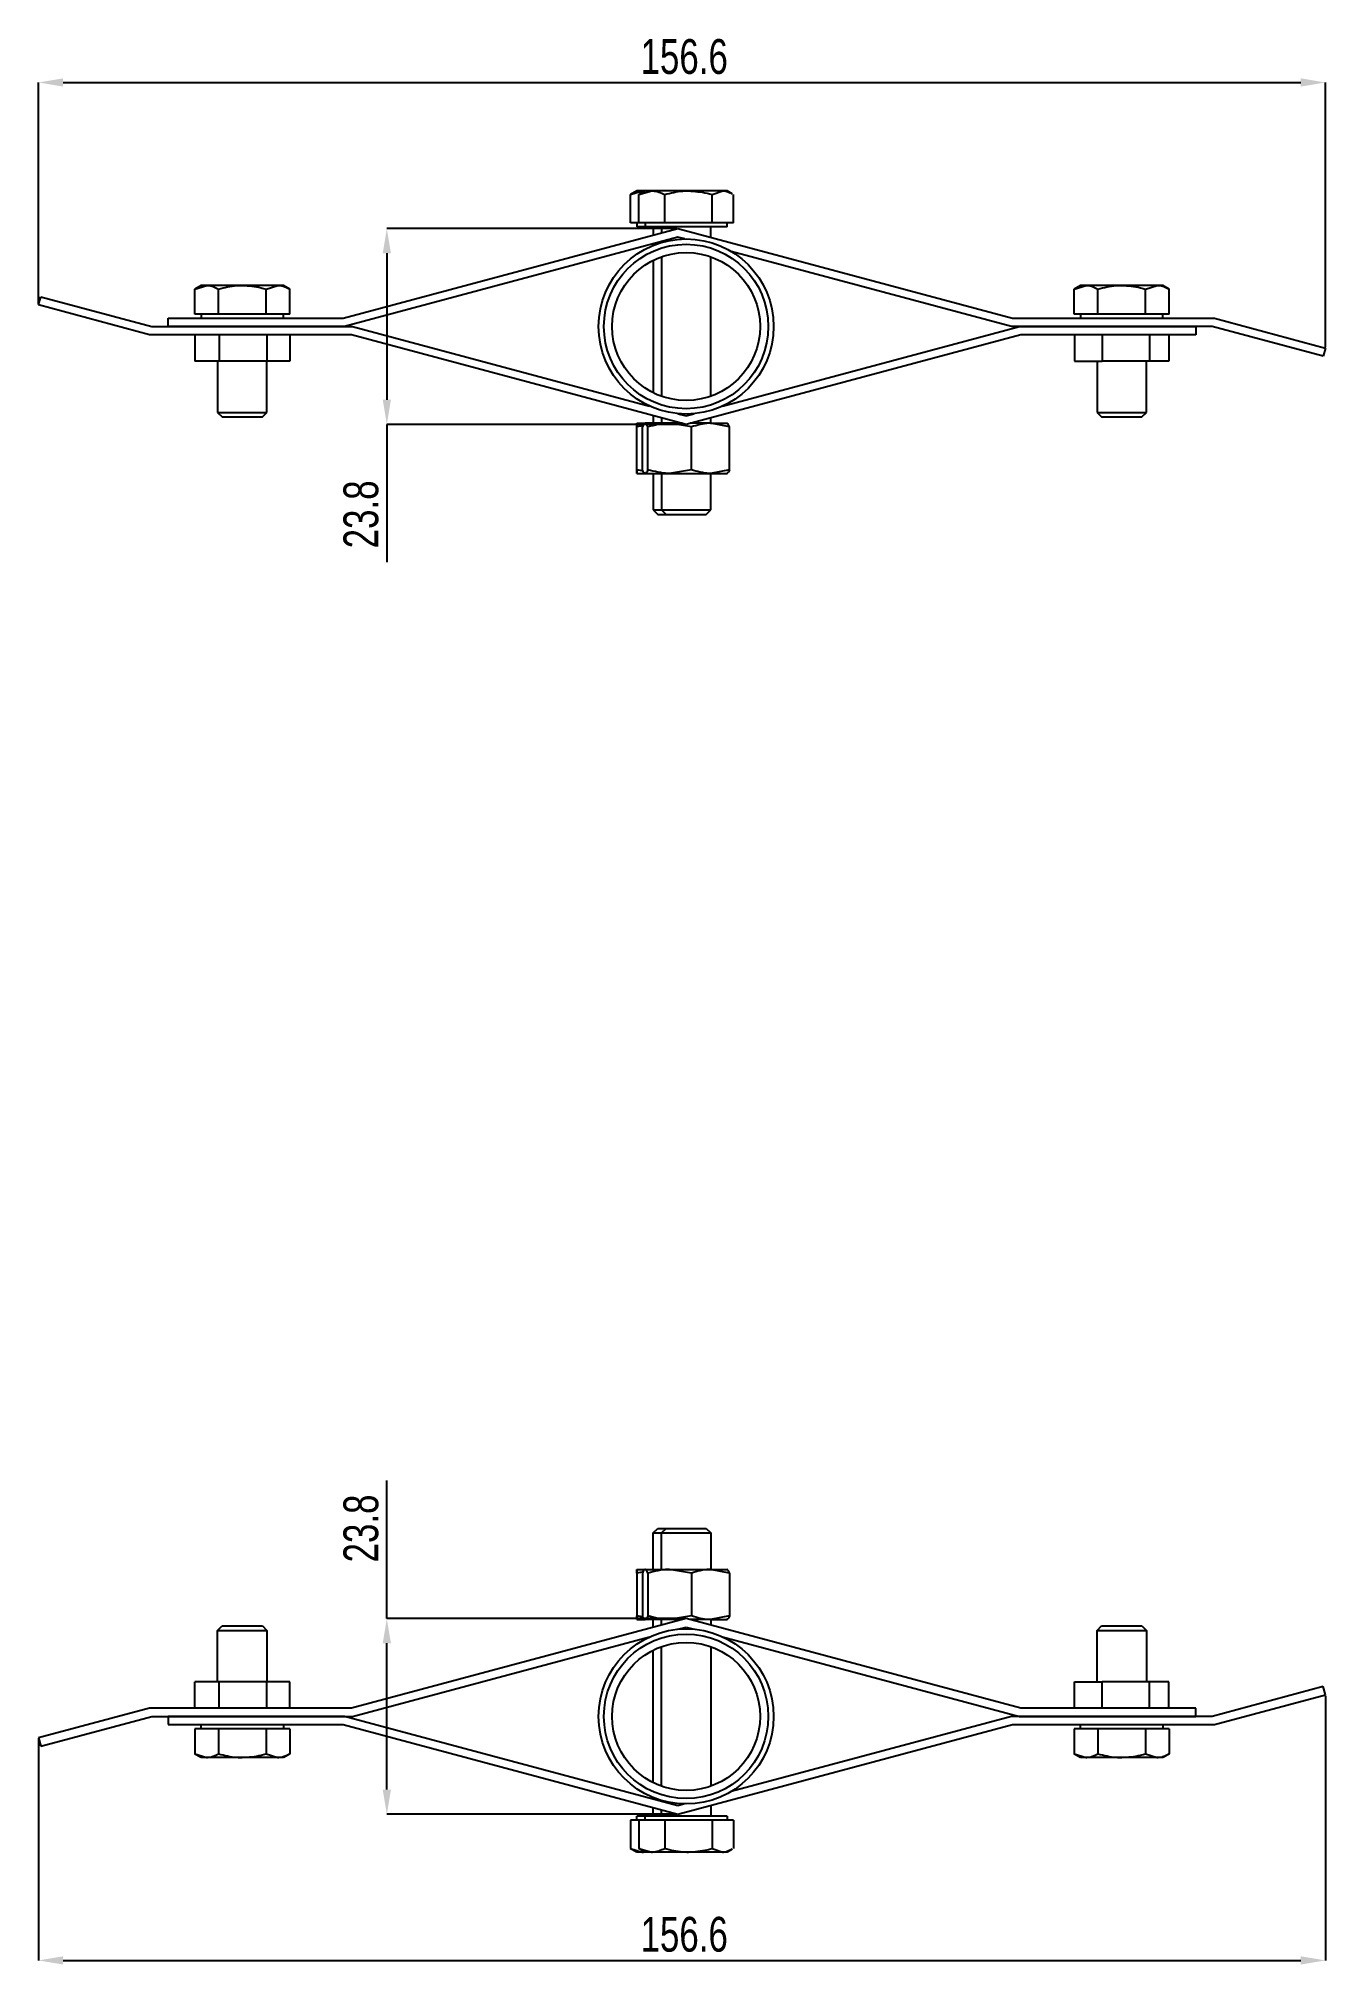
# Model space of a CAD drawing. Header units: millimetres. Extents: x -361 to 14022, y -1822 to 1455.
# Drawn here: x 4507.7 to 4586, y 85 to 202.2 of the extents above; entities that cross this region are included whole.
import ezdxf

# ---------------------------------------------------------------- set-up
doc = ezdxf.new("R2010")
doc.units = ezdxf.units.MM
doc.styles.add('SLDTEXTSTYLE0', font='TXT', dxfattribs={"width": 0.75})
doc.dimstyles.new('SLDDIMSTYLE11', dxfattribs={"dimtxt": 2.116667, "dimasz": 1.5, "dimexe": 0, "dimexo": 0.0625, "dimgap": 0.529167, "dimtad": 1, "dimdec": 1, "dimlfac": 2, "dimrnd": 1e-09, "dimzin": 12, "dimdsep": 46, "dimtxsty": 'SLDTEXTSTYLE0', "dimsah": 1, "dimcen": 0.09, "dimadec": 0, "dimazin": 3, "dimtfac": 1, "dimtdec": 1, "dimtofl": 0, "dimtmove": 0, "dimatfit": 3, "dimfxl": 1, "dimfrac": 2, "dimtolj": 1, "dimtzin": 12, "dimarcsym": 0})

msp = doc.modelspace()

# ---------------------------------------------------------------- blocks, each defined once
blk = doc.blocks.new('*D224')
at = {"color": 0, "linetype": 'Continuous', "lineweight": -2, "transparency": 16777216}
for p, q in [((4507.69, 186.04), (4507.69, 199.51)), ((4509.19, 199.51), (4584.48, 199.51)), ((4585.98, 183.42), (4585.98, 199.51))]:
    blk.add_line(p, q, dxfattribs=at)
at = {"color": 0, "linetype": 'Continuous', "transparency": 16777216}
for points in [[(4509.19, 199.76), (4509.19, 199.26), (4507.69, 199.51)], [(4584.48, 199.76), (4584.48, 199.26), (4585.98, 199.51)]]:
    blk.add_solid(points, dxfattribs=at)
at = {"layer": 'Defpoints', "color": 0, "linetype": 'Continuous', "transparency": 16777216}
for p in [(4585.98, 199.51), (4507.69, 185.98), (4585.98, 183.36)]:
    blk.add_point(p, dxfattribs=at)
at = {"color": 0, "linetype": 'Continuous', "lineweight": 18, "transparency": 16777216, "insert": (4546.97, 202.15), "char_height": 2.117, "attachment_point": 2, "style": 'SLDTEXTSTYLE0'}
blk.add_mtext('\\A1;156.6', dxfattribs=at)
blk = doc.blocks.new('*D225')
at = {"color": 0, "linetype": 'Continuous', "lineweight": -2, "transparency": 16777216}
for p, q in [((4546.52, 190.62), (4528.88, 190.62)), ((4528.88, 189.12), (4528.88, 180.21)), ((4547.02, 178.71), (4528.88, 178.71)), ((4528.88, 178.71), (4528.88, 170.33))]:
    blk.add_line(p, q, dxfattribs=at)
at = {"color": 0, "linetype": 'Continuous', "transparency": 16777216}
for points in [[(4528.63, 189.12), (4529.13, 189.12), (4528.88, 190.62)], [(4528.63, 180.21), (4529.13, 180.21), (4528.88, 178.71)]]:
    blk.add_solid(points, dxfattribs=at)
at = {"layer": 'Defpoints', "color": 0, "linetype": 'Continuous', "transparency": 16777216}
for p in [(4528.88, 190.62), (4546.59, 190.62), (4547.09, 178.71)]:
    blk.add_point(p, dxfattribs=at)
at = {"color": 0, "linetype": 'Continuous', "lineweight": 18, "transparency": 16777216, "insert": (4526.24, 173.24), "char_height": 2.117, "attachment_point": 2, "rotation": 90, "style": 'SLDTEXTSTYLE0'}
blk.add_mtext('\\A1;23.8', dxfattribs=at)
blk = doc.blocks.new('*D226')
at = {"color": 0, "linetype": 'Continuous', "lineweight": -2, "transparency": 16777216}
for p, q in [((4585.98, 101.38), (4585.98, 85.29)), ((4507.69, 98.76), (4507.69, 85.29)), ((4509.19, 85.29), (4584.48, 85.29))]:
    blk.add_line(p, q, dxfattribs=at)
at = {"color": 0, "linetype": 'Continuous', "transparency": 16777216}
for points in [[(4509.19, 85.54), (4509.19, 85.04), (4507.69, 85.29)], [(4584.48, 85.54), (4584.48, 85.04), (4585.98, 85.29)]]:
    blk.add_solid(points, dxfattribs=at)
at = {"layer": 'Defpoints', "color": 0, "linetype": 'Continuous', "transparency": 16777216}
for p in [(4585.98, 101.44), (4507.69, 98.82), (4585.98, 85.29)]:
    blk.add_point(p, dxfattribs=at)
at = {"color": 0, "linetype": 'Continuous', "lineweight": 18, "transparency": 16777216, "insert": (4546.97, 87.94), "char_height": 2.117, "attachment_point": 2, "style": 'SLDTEXTSTYLE0'}
blk.add_mtext('\\A1;156.6', dxfattribs=at)
blk = doc.blocks.new('*D227')
at = {"color": 0, "linetype": 'Continuous', "lineweight": -2, "transparency": 16777216}
for p, q in [((4528.88, 106.08), (4528.88, 114.47)), ((4547.02, 106.08), (4528.88, 106.08)), ((4528.88, 95.68), (4528.88, 104.58)), ((4546.52, 94.18), (4528.88, 94.18))]:
    blk.add_line(p, q, dxfattribs=at)
at = {"color": 0, "linetype": 'Continuous', "transparency": 16777216}
for points in [[(4528.63, 104.58), (4529.13, 104.58), (4528.88, 106.08)], [(4528.63, 95.68), (4529.13, 95.68), (4528.88, 94.18)]]:
    blk.add_solid(points, dxfattribs=at)
at = {"layer": 'Defpoints', "color": 0, "linetype": 'Continuous', "transparency": 16777216}
for p in [(4547.09, 106.08), (4528.88, 94.18), (4546.59, 94.18)]:
    blk.add_point(p, dxfattribs=at)
at = {"color": 0, "linetype": 'Continuous', "lineweight": 18, "transparency": 16777216, "insert": (4526.24, 111.56), "char_height": 2.117, "attachment_point": 2, "rotation": 90, "style": 'SLDTEXTSTYLE0'}
blk.add_mtext('\\A1;23.8', dxfattribs=at)

# ---------------------------------------------------------------- dimensions: what is measured, and where the dimension line sits
at = {"color": 7, "linetype": 'Continuous', "lineweight": 18}
for base, p1, p2, picture, middle in [((4585.981634, 199.506427), (4507.690724, 185.979456), (4585.981634, 183.35599), '*D224', (4546.971777, 199.506427)), ((4585.981634, 85.291993), (4507.690724, 98.818964), (4585.981634, 101.44243), '*D226', (4546.971777, 85.291993))]:
    dim = msp.add_linear_dim(base=base, p1=p1, p2=p2, dimstyle='SLDDIMSTYLE11', dxfattribs=at)
    dim.commit()
    dim.dimension.update_dxf_attribs({"geometry": picture, "text_midpoint": middle, "dimtype": 160})
for base, p1, p2, angle, picture, middle in [((4528.880883, 190.620517), (4547.086179, 178.714929), (4546.586179, 190.620517), 270, '*D225', (4528.880883, 173.238918)), ((4528.880883, 94.177903), (4547.086179, 106.083491), (4546.586179, 94.177903), 90, '*D227', (4528.880883, 111.559502))]:
    dim = msp.add_linear_dim(base=base, p1=p1, p2=p2, angle=angle, dimstyle='SLDDIMSTYLE11', dxfattribs=at)
    dim.commit()
    dim.dimension.update_dxf_attribs({"geometry": picture, "text_midpoint": middle, "dimtype": 160})

# ---------------------------------------------------------------- linework, layer by layer
at = {"color": 7, "linetype": 'Continuous', "lineweight": 25}
for p, q in [((4544.086179, 192.917723), (4543.699428, 192.694432)), ((4543.699428, 192.694432), (4544.421116, 192.917723)), ((4543.699428, 190.980223), (4543.699428, 192.694432)), ((4544.421116, 192.917723), (4544.086179, 192.917723)), ((4544.203834, 192.694432), (4544.993456, 192.917723)), ((4544.283705, 192.723739), (4544.203834, 192.694432)), ((4544.203834, 190.980223), (4544.203834, 192.694432)), ((4544.586179, 192.917723), (4544.275326, 192.738252)), ((4544.586179, 192.917723), (4544.421116, 192.917723)), ((4544.993456, 192.917723), (4544.586179, 192.917723)), ((4547.224251, 192.917723), (4544.993456, 192.917723)), ((4545.783078, 190.980223), (4545.783078, 192.694432)), ((4549.316974, 192.917723), (4547.224251, 192.917723)), ((4548.665423, 192.694432), (4549.316974, 192.917723)), ((4548.665423, 190.980223), (4548.665423, 192.694432)), ((4549.586179, 192.917723), (4549.316974, 192.917723)), ((4549.897032, 192.738252), (4549.586179, 192.917723)), ((4549.968524, 190.980223), (4549.968524, 192.694432)), ((4544.993456, 190.980223), (4543.699428, 190.980223)), ((4544.086179, 190.980223), (4544.086179, 190.730223)), ((4544.586179, 190.980223), (4544.586179, 190.730223)), ((4545.783078, 190.980223), (4544.993456, 190.980223)), ((4547.224251, 190.980223), (4545.783078, 190.980223)), ((4548.665423, 190.980223), (4547.224251, 190.980223)), ((4549.316974, 190.980223), (4548.665423, 190.980223)), ((4549.968524, 190.980223), (4549.316974, 190.980223)), ((4549.586179, 190.730223), (4549.586179, 190.980223)), ((4526.233832, 185.167723), (4546.586179, 190.620517)), ((4546.586179, 190.102883), (4526.299652, 184.667723)), ((4544.586179, 190.730223), (4544.086179, 190.730223)), ((4547.224251, 190.730223), (4544.586179, 190.730223)), ((4545.086179, 190.730223), (4545.086179, 190.218637)), ((4545.586179, 190.730223), (4545.586179, 190.352598)), ((4545.586179, 189.834963), (4545.586179, 189.77709)), ((4546.586179, 190.620517), (4566.938525, 185.167723)), ((4546.999952, 189.992025), (4546.586179, 190.102883)), ((4549.586179, 190.730223), (4547.224251, 190.730223)), ((4548.586179, 190.084678), (4548.586179, 190.730223)), ((4545.086179, 189.701003), (4545.086179, 189.602865)), ((4545.086179, 188.698852), (4545.086179, 180.636594)), ((4545.586179, 188.910364), (4545.586179, 180.425082)), ((4548.586179, 180.425082), (4548.586179, 188.910364)), ((4566.872707, 184.667723), (4549.822753, 189.235741)), ((4507.690724, 185.979456), (4507.824697, 186.479456)), ((4507.824697, 186.479456), (4514.586181, 184.667723)), ((4517.586179, 187.167723), (4517.199427, 186.944432)), ((4517.199427, 186.944432), (4517.921115, 187.167723)), ((4517.199427, 185.417723), (4517.199427, 186.944432)), ((4517.921115, 187.167723), (4517.586179, 187.167723)), ((4520.086179, 187.167723), (4517.921115, 187.167723)), ((4518.642804, 185.417723), (4518.642804, 186.944432)), ((4522.251243, 187.167723), (4520.086179, 187.167723)), ((4521.529556, 186.944432), (4522.251243, 187.167723)), ((4521.529556, 185.417723), (4521.529556, 186.944432)), ((4522.586178, 187.167723), (4522.251243, 187.167723)), ((4522.972931, 186.944432), (4522.586178, 187.167723)), ((4522.972931, 185.417723), (4522.972931, 186.944432)), ((4571.08618, 187.167723), (4570.699428, 186.944432)), ((4570.699428, 186.944432), (4571.421115, 187.167723)), ((4570.699428, 185.417723), (4570.699428, 186.944432)), ((4571.421115, 187.167723), (4571.08618, 187.167723)), ((4573.586179, 187.167723), (4571.421115, 187.167723)), ((4572.142803, 185.417723), (4572.142803, 186.944432)), ((4575.751244, 187.167723), (4573.586179, 187.167723)), ((4575.029554, 186.944432), (4575.751244, 187.167723)), ((4575.029554, 185.417723), (4575.029554, 186.944432)), ((4576.086179, 187.167723), (4575.751244, 187.167723)), ((4576.472931, 186.944432), (4576.086179, 187.167723)), ((4576.472931, 185.417723), (4576.472931, 186.944432)), ((4514.452204, 184.167723), (4507.690724, 185.979456)), ((4515.586179, 184.667723), (4515.586179, 185.167723)), ((4515.586179, 185.167723), (4526.233832, 185.167723)), ((4517.921115, 185.417723), (4517.199427, 185.417723)), ((4517.586179, 185.417723), (4517.586179, 185.167723)), ((4518.642804, 185.417723), (4517.921115, 185.417723)), ((4520.086179, 185.417723), (4518.642804, 185.417723)), ((4521.529556, 185.417723), (4520.086179, 185.417723)), ((4522.251243, 185.417723), (4521.529556, 185.417723)), ((4522.972931, 185.417723), (4522.251243, 185.417723)), ((4522.586178, 185.167723), (4522.586178, 185.417723)), ((4566.938525, 185.167723), (4579.220154, 185.167723)), ((4571.421115, 185.417723), (4570.699428, 185.417723)), ((4571.08618, 185.417723), (4571.08618, 185.167723)), ((4572.142803, 185.417723), (4571.421115, 185.417723)), ((4573.586179, 185.417723), (4572.142803, 185.417723)), ((4575.029554, 185.417723), (4573.586179, 185.417723)), ((4575.751244, 185.417723), (4575.029554, 185.417723)), ((4576.472931, 185.417723), (4575.751244, 185.417723)), ((4576.086179, 185.167723), (4576.086179, 185.417723)), ((4579.220154, 185.167723), (4585.981634, 183.35599)), ((4526.733833, 184.167723), (4514.452204, 184.167723)), ((4514.586181, 184.667723), (4526.799651, 184.667723)), ((4526.299652, 184.667723), (4515.586179, 184.667723)), ((4517.19991, 184.167723), (4517.19991, 182.567723)), ((4518.688757, 184.167723), (4518.688757, 182.567723)), ((4521.575027, 184.167723), (4521.575027, 182.567723)), ((4522.972448, 184.167723), (4522.972448, 182.567723)), ((4547.086179, 178.714929), (4526.733833, 184.167723)), ((4526.799651, 184.667723), (4544.867282, 179.827049)), ((4567.438526, 184.167723), (4547.086179, 178.714929)), ((4549.305076, 179.827049), (4567.372706, 184.667723)), ((4579.086177, 184.667723), (4566.872707, 184.667723)), ((4567.372706, 184.667723), (4578.086179, 184.667723)), ((4578.086179, 184.167723), (4567.438526, 184.167723)), ((4570.713858, 184.167723), (4570.713858, 182.567723)), ((4572.399671, 184.167723), (4572.399671, 182.567723)), ((4575.271992, 184.167723), (4575.271992, 182.567723)), ((4576.458501, 184.167723), (4576.458501, 182.567723)), ((4578.086179, 184.667723), (4578.086179, 184.167723)), ((4585.847661, 182.85599), (4579.086177, 184.667723)), ((4585.981634, 183.35599), (4585.847661, 182.85599)), ((4518.688757, 182.567723), (4517.19991, 182.567723)), ((4518.58618, 182.567723), (4518.58618, 179.444973)), ((4521.575027, 182.567723), (4518.688757, 182.567723)), ((4522.972448, 182.567723), (4521.575027, 182.567723)), ((4521.586178, 179.444973), (4521.586178, 182.567723)), ((4570.713858, 182.567723), (4572.399671, 182.567723)), ((4572.08618, 182.567723), (4572.08618, 179.444973)), ((4575.271992, 182.567723), (4572.399671, 182.567723)), ((4575.086179, 179.444973), (4575.086179, 182.567723)), ((4576.458501, 182.567723), (4575.271992, 182.567723)), ((4518.58618, 179.444973), (4518.863429, 179.167723)), ((4518.58618, 179.444973), (4521.586178, 179.444973)), ((4521.308929, 179.167723), (4521.586178, 179.444973)), ((4545.086179, 179.250768), (4545.086179, 178.780223)), ((4546.587755, 179.366101), (4547.086179, 179.232563)), ((4547.086179, 179.232563), (4547.584603, 179.366101)), ((4572.08618, 179.444973), (4572.363429, 179.167723)), ((4572.08618, 179.444973), (4575.086179, 179.444973)), ((4574.808929, 179.167723), (4575.086179, 179.444973)), ((4518.863429, 179.167723), (4521.308929, 179.167723)), ((4544.083976, 175.953514), (4544.083976, 178.556932)), ((4544.086182, 178.780223), (4544.601604, 178.780223)), ((4544.407598, 178.617929), (4544.088388, 178.556932)), ((4544.088388, 175.953514), (4544.088388, 178.556932)), ((4544.441515, 175.953514), (4544.441515, 178.556932)), ((4544.586179, 178.780223), (4544.570659, 178.771262)), ((4546.084025, 178.780223), (4544.601604, 178.780223)), ((4544.761693, 175.953514), (4544.761693, 178.556932)), ((4545.586179, 179.116809), (4545.586179, 178.780223)), ((4547.406357, 178.556932), (4546.084025, 178.780223)), ((4546.842471, 178.780223), (4546.084025, 178.780223)), ((4548.5686, 178.780223), (4547.329887, 178.780223)), ((4547.406357, 175.953514), (4547.406357, 178.556932)), ((4549.730844, 178.556932), (4548.5686, 178.780223)), ((4548.5686, 178.780223), (4549.585691, 178.780223)), ((4548.586179, 178.780223), (4548.586179, 179.116809)), ((4549.6017, 178.771262), (4549.586179, 178.780223)), ((4549.730844, 175.953514), (4549.730844, 178.556932)), ((4572.363429, 179.167723), (4574.808929, 179.167723)), ((4544.086182, 175.730223), (4544.601604, 175.730223)), ((4544.407598, 175.892517), (4544.088388, 175.953514)), ((4544.570659, 175.739184), (4544.586179, 175.730223)), ((4544.601604, 175.730223), (4546.084025, 175.730223)), ((4545.086179, 175.730223), (4545.086179, 173.507473)), ((4545.586179, 175.730223), (4545.586179, 173.507473)), ((4547.406357, 175.953514), (4546.084025, 175.730223)), ((4546.084025, 175.730223), (4548.5686, 175.730223)), ((4549.730844, 175.953514), (4548.5686, 175.730223)), ((4548.5686, 175.730223), (4549.585691, 175.730223)), ((4548.586179, 173.507473), (4548.586179, 175.730223)), ((4549.586179, 175.730223), (4549.6017, 175.739184)), ((4545.086179, 173.507473), (4545.363429, 173.230223)), ((4545.086179, 173.507473), (4548.586179, 173.507473)), ((4545.586179, 173.507473), (4545.863429, 173.230223)), ((4548.308929, 173.230223), (4548.586179, 173.507473)), ((4545.363429, 173.230223), (4548.308929, 173.230223)), ((4545.086179, 111.290947), (4545.363429, 111.568197)), ((4545.086179, 109.068197), (4545.086179, 111.290947)), ((4545.086179, 111.290947), (4548.586179, 111.290947)), ((4545.363429, 111.568197), (4548.308929, 111.568197)), ((4545.586179, 111.290947), (4545.863429, 111.568197)), ((4545.586179, 109.068197), (4545.586179, 111.290947)), ((4548.308929, 111.568197), (4548.586179, 111.290947)), ((4548.586179, 111.290947), (4548.586179, 109.068197)), ((4544.086182, 109.068197), (4544.601604, 109.068197)), ((4544.570659, 109.059236), (4544.586179, 109.068197)), ((4544.601604, 109.068197), (4546.084025, 109.068197)), ((4547.406357, 108.844906), (4546.084025, 109.068197)), ((4546.084025, 109.068197), (4548.5686, 109.068197)), ((4549.730844, 108.844906), (4548.5686, 109.068197)), ((4548.5686, 109.068197), (4549.585691, 109.068197)), ((4549.586179, 109.068197), (4549.6017, 109.059236)), ((4544.083976, 108.844906), (4544.083976, 106.241488)), ((4544.407598, 108.905903), (4544.088388, 108.844906)), ((4544.088388, 108.844906), (4544.088388, 106.241488)), ((4544.441515, 108.844906), (4544.441515, 106.241488)), ((4544.761693, 108.844906), (4544.761693, 106.241488)), ((4547.406357, 108.844906), (4547.406357, 106.241488)), ((4549.730844, 108.844906), (4549.730844, 106.241488)), ((4518.58618, 105.353447), (4518.863429, 105.630697)), ((4518.863429, 105.630697), (4521.308929, 105.630697)), ((4521.308929, 105.630697), (4521.586178, 105.353447)), ((4547.086179, 106.083491), (4526.733833, 100.630697)), ((4544.086182, 106.018197), (4544.601604, 106.018197)), ((4544.407598, 106.180491), (4544.088388, 106.241488)), ((4544.586179, 106.018197), (4544.570659, 106.027158)), ((4546.084025, 106.018197), (4544.601604, 106.018197)), ((4545.086179, 105.547652), (4545.086179, 106.018197)), ((4545.586179, 105.681611), (4545.586179, 106.018197)), ((4547.406357, 106.241488), (4546.084025, 106.018197)), ((4546.842471, 106.018197), (4546.084025, 106.018197)), ((4546.587755, 105.432319), (4547.086179, 105.565857)), ((4567.438526, 100.630697), (4547.086179, 106.083491)), ((4547.086179, 105.565857), (4547.584603, 105.432319)), ((4548.5686, 106.018197), (4547.329887, 106.018197)), ((4549.730844, 106.241488), (4548.5686, 106.018197)), ((4548.5686, 106.018197), (4549.585691, 106.018197)), ((4548.586179, 106.018197), (4548.586179, 105.681611)), ((4549.6017, 106.027158), (4549.586179, 106.018197)), ((4572.08618, 105.353447), (4572.363429, 105.630697)), ((4572.363429, 105.630697), (4574.808929, 105.630697)), ((4574.808929, 105.630697), (4575.086179, 105.353447)), ((4518.58618, 102.230697), (4518.58618, 105.353447)), ((4518.58618, 105.353447), (4521.586178, 105.353447)), ((4521.586178, 105.353447), (4521.586178, 102.230697)), ((4526.799651, 100.130697), (4544.867282, 104.971371)), ((4545.586179, 95.888056), (4545.586179, 104.373338)), ((4548.586179, 104.373338), (4548.586179, 95.888056)), ((4549.305076, 104.971371), (4567.372706, 100.130697)), ((4572.08618, 102.230697), (4572.08618, 105.353447)), ((4572.08618, 105.353447), (4575.086179, 105.353447)), ((4575.086179, 105.353447), (4575.086179, 102.230697)), ((4545.086179, 96.099568), (4545.086179, 104.161826)), ((4517.19991, 100.630697), (4517.19991, 102.230697)), ((4518.688757, 102.230697), (4517.19991, 102.230697)), ((4518.688757, 100.630697), (4518.688757, 102.230697)), ((4521.575027, 102.230697), (4518.688757, 102.230697)), ((4521.575027, 100.630697), (4521.575027, 102.230697)), ((4522.972448, 102.230697), (4521.575027, 102.230697)), ((4522.972448, 100.630697), (4522.972448, 102.230697)), ((4570.713858, 100.630697), (4570.713858, 102.230697)), ((4570.713858, 102.230697), (4572.399671, 102.230697)), ((4572.399671, 100.630697), (4572.399671, 102.230697)), ((4575.271992, 102.230697), (4572.399671, 102.230697)), ((4575.271992, 100.630697), (4575.271992, 102.230697)), ((4576.458501, 102.230697), (4575.271992, 102.230697)), ((4576.458501, 100.630697), (4576.458501, 102.230697)), ((4585.847661, 101.94243), (4579.086177, 100.130697)), ((4585.981634, 101.44243), (4585.847661, 101.94243)), ((4579.220154, 99.630697), (4585.981634, 101.44243)), ((4514.452204, 100.630697), (4507.690724, 98.818964)), ((4507.824697, 98.318964), (4514.586181, 100.130697)), ((4526.733833, 100.630697), (4514.452204, 100.630697)), ((4514.586181, 100.130697), (4526.799651, 100.130697)), ((4526.299652, 100.130697), (4515.586179, 100.130697)), ((4515.586179, 100.130697), (4515.586179, 99.630697)), ((4515.586179, 99.630697), (4526.233832, 99.630697)), ((4517.586179, 99.380697), (4517.586179, 99.630697)), ((4522.586178, 99.630697), (4522.586178, 99.380697)), ((4526.233832, 99.630697), (4546.586179, 94.177903)), ((4546.586179, 94.695537), (4526.299652, 100.130697)), ((4546.586179, 94.177903), (4566.938525, 99.630697)), ((4566.872707, 100.130697), (4549.822753, 95.562679)), ((4579.086177, 100.130697), (4566.872707, 100.130697)), ((4566.938525, 99.630697), (4579.220154, 99.630697)), ((4567.372706, 100.130697), (4578.086179, 100.130697)), ((4578.086179, 100.630697), (4567.438526, 100.630697)), ((4571.08618, 99.380697), (4571.08618, 99.630697)), ((4576.086179, 99.630697), (4576.086179, 99.380697)), ((4578.086179, 100.130697), (4578.086179, 100.630697)), ((4507.690724, 98.818964), (4507.824697, 98.318964)), ((4517.921115, 99.380697), (4517.199427, 99.380697)), ((4517.199427, 99.380697), (4517.199427, 97.853988)), ((4518.642804, 99.380697), (4517.921115, 99.380697)), ((4520.086179, 99.380697), (4518.642804, 99.380697)), ((4518.642804, 99.380697), (4518.642804, 97.853988)), ((4521.529556, 99.380697), (4520.086179, 99.380697)), ((4521.529556, 99.380697), (4521.529556, 97.853988)), ((4522.251243, 99.380697), (4521.529556, 99.380697)), ((4522.972931, 99.380697), (4522.251243, 99.380697)), ((4522.972931, 99.380697), (4522.972931, 97.853988)), ((4571.421115, 99.380697), (4570.699428, 99.380697)), ((4570.699428, 99.380697), (4570.699428, 97.853988)), ((4572.142803, 99.380697), (4571.421115, 99.380697)), ((4573.586179, 99.380697), (4572.142803, 99.380697)), ((4572.142803, 99.380697), (4572.142803, 97.853988)), ((4575.029554, 99.380697), (4573.586179, 99.380697)), ((4575.751244, 99.380697), (4575.029554, 99.380697)), ((4575.029554, 99.380697), (4575.029554, 97.853988)), ((4576.472931, 99.380697), (4575.751244, 99.380697)), ((4576.472931, 99.380697), (4576.472931, 97.853988)), ((4517.586179, 97.630697), (4517.199427, 97.853988)), ((4517.199427, 97.853988), (4517.921115, 97.630697)), ((4517.921115, 97.630697), (4517.586179, 97.630697)), ((4520.086179, 97.630697), (4517.921115, 97.630697)), ((4522.251243, 97.630697), (4520.086179, 97.630697)), ((4521.529556, 97.853988), (4522.251243, 97.630697)), ((4522.586178, 97.630697), (4522.251243, 97.630697)), ((4522.972931, 97.853988), (4522.586178, 97.630697)), ((4571.08618, 97.630697), (4570.699428, 97.853988)), ((4570.699428, 97.853988), (4571.421115, 97.630697)), ((4571.421115, 97.630697), (4571.08618, 97.630697)), ((4573.586179, 97.630697), (4571.421115, 97.630697)), ((4575.751244, 97.630697), (4573.586179, 97.630697)), ((4575.029554, 97.853988), (4575.751244, 97.630697)), ((4576.086179, 97.630697), (4575.751244, 97.630697)), ((4576.472931, 97.853988), (4576.086179, 97.630697)), ((4545.086179, 95.097417), (4545.086179, 95.195555)), ((4545.586179, 94.963457), (4545.586179, 95.021331)), ((4544.993456, 93.818197), (4543.699428, 93.818197)), ((4543.699428, 93.818197), (4543.699428, 92.103988)), ((4544.086179, 93.818197), (4544.086179, 94.068197)), ((4544.586179, 94.068197), (4544.086179, 94.068197)), ((4544.203834, 93.818197), (4544.203834, 92.103988)), ((4544.586179, 93.818197), (4544.586179, 94.068197)), ((4547.224251, 94.068197), (4544.586179, 94.068197)), ((4545.783078, 93.818197), (4544.993456, 93.818197)), ((4545.086179, 94.068197), (4545.086179, 94.579783)), ((4545.586179, 94.068197), (4545.586179, 94.445823)), ((4545.783078, 93.818197), (4545.783078, 92.103988)), ((4547.224251, 93.818197), (4545.783078, 93.818197)), ((4546.999952, 94.806395), (4546.586179, 94.695537)), ((4549.586179, 94.068197), (4547.224251, 94.068197)), ((4548.665423, 93.818197), (4547.224251, 93.818197)), ((4548.586179, 94.713742), (4548.586179, 94.068197)), ((4548.665423, 93.818197), (4548.665423, 92.103988)), ((4549.316974, 93.818197), (4548.665423, 93.818197)), ((4549.968524, 93.818197), (4549.316974, 93.818197)), ((4549.586179, 94.068197), (4549.586179, 93.818197)), ((4549.968524, 93.818197), (4549.968524, 92.103988)), ((4544.086179, 91.880697), (4543.699428, 92.103988)), ((4543.699428, 92.103988), (4544.421116, 91.880697)), ((4544.421116, 91.880697), (4544.086179, 91.880697)), ((4544.203834, 92.103988), (4544.993456, 91.880697)), ((4544.283705, 92.074681), (4544.203834, 92.103988)), ((4544.586179, 91.880697), (4544.275326, 92.060168)), ((4544.586179, 91.880697), (4544.421116, 91.880697)), ((4544.993456, 91.880697), (4544.586179, 91.880697)), ((4547.224251, 91.880697), (4544.993456, 91.880697)), ((4549.316974, 91.880697), (4547.224251, 91.880697)), ((4548.665423, 92.103988), (4549.316974, 91.880697)), ((4549.586179, 91.880697), (4549.316974, 91.880697)), ((4549.897032, 92.060168), (4549.586179, 91.880697))]:
    msp.add_line(p, q, dxfattribs=at)
for centre, radius in [((4547.086179, 184.667723), 5.325), ((4547.086179, 184.667723), 5), ((4547.086179, 184.667723), 4.5), ((4547.086179, 100.130697), 5.325), ((4547.086179, 100.130697), 5), ((4547.086179, 100.130697), 4.5)]:
    msp.add_circle(centre, radius, dxfattribs=at)
for points, knots in [([(4544.421116, 192.917723), (4544.438391, 192.91833), (4544.48083, 192.919822), (4544.520089, 192.902987), (4544.543366, 192.893005)], [0, 0, 0, 0, 0.4070814854, 1, 1, 1, 1]), ([(4544.993456, 192.917723), (4545.012193, 192.917489), (4545.2867, 192.914063), (4545.543659, 192.800367), (4545.783078, 192.694432)], [0, 0, 0, 0, 0.068257493, 1, 1, 1, 1]), ([(4545.783078, 192.694432), (4546.148198, 192.785749), (4546.623516, 192.904627), (4547.111189, 192.915258), (4547.224251, 192.917723)], [0, 0, 0, 0, 0.7681598182, 1, 1, 1, 1]), ([(4547.224251, 192.917723), (4547.609235, 192.889587), (4548.097183, 192.853927), (4548.56641, 192.722223), (4548.665423, 192.694432)], [0, 0, 0, 0, 0.7889864575, 1, 1, 1, 1]), ([(4549.316974, 192.917723), (4549.332448, 192.917506), (4549.53483, 192.914665), (4549.718774, 192.815407), (4549.888653, 192.723739)], [0, 0, 0, 0, 0.07646096589, 1, 1, 1, 1]), ([(4517.921115, 187.167723), (4517.938244, 187.167486), (4518.191115, 187.163995), (4518.424877, 187.050365), (4518.642804, 186.944432)], [0, 0, 0, 0, 0.0677404166, 1, 1, 1, 1]), ([(4518.642804, 186.944432), (4519.00849, 187.035749), (4519.48455, 187.154628), (4519.972945, 187.165258), (4520.086179, 187.167723)], [0, 0, 0, 0, 0.7681511477, 1, 1, 1, 1]), ([(4520.086179, 187.167723), (4520.47174, 187.13959), (4520.960412, 187.103934), (4521.43039, 186.972223), (4521.529556, 186.944432)], [0, 0, 0, 0, 0.7889982623, 1, 1, 1, 1]), ([(4522.251243, 187.167723), (4522.268373, 187.167486), (4522.521243, 187.163995), (4522.755004, 187.050365), (4522.972931, 186.944432)], [0, 0, 0, 0, 0.0677405747, 1, 1, 1, 1]), ([(4571.421115, 187.167723), (4571.438245, 187.167486), (4571.691115, 187.163995), (4571.924876, 187.050365), (4572.142803, 186.944432)], [0, 0, 0, 0, 0.0677405747, 1, 1, 1, 1]), ([(4572.142803, 186.944432), (4572.508488, 187.035749), (4572.984549, 187.154628), (4573.472945, 187.165258), (4573.586179, 187.167723)], [0, 0, 0, 0, 0.7681501707, 1, 1, 1, 1]), ([(4573.586179, 187.167723), (4573.971741, 187.13959), (4574.460412, 187.103934), (4574.930389, 186.972223), (4575.029554, 186.944432)], [0, 0, 0, 0, 0.7889992335, 1, 1, 1, 1]), ([(4575.751244, 187.167723), (4575.768372, 187.167486), (4576.021242, 187.163995), (4576.255004, 187.050365), (4576.472931, 186.944432)], [0, 0, 0, 0, 0.0677381249, 1, 1, 1, 1]), ([(4544.083976, 178.556932), (4544.084116, 178.588491), (4544.084445, 178.662925), (4544.085547, 178.737352), (4544.086182, 178.780223)], [0, 0, 0, 0, 0.4239884845, 1, 1, 1, 1]), ([(4544.086182, 178.780223), (4544.086388, 178.774321), (4544.088988, 178.699929), (4544.088675, 178.625477), (4544.088388, 178.556932)], [0, 0, 0, 0, 0.0793408653, 1, 1, 1, 1]), ([(4544.601604, 178.780223), (4544.586518, 178.774963), (4544.495627, 178.743269), (4544.466122, 178.641669), (4544.441515, 178.556932)], [0, 0, 0, 0, 0.1659774419, 1, 1, 1, 1]), ([(4544.761693, 178.556932), (4544.750035, 178.589679), (4544.718489, 178.678295), (4544.646801, 178.74081), (4544.601604, 178.780223)], [0, 0, 0, 0, 0.36953710428, 1, 1, 1, 1]), ([(4546.084025, 178.780223), (4546.052675, 178.779999), (4545.605046, 178.776802), (4545.168067, 178.662877), (4544.761693, 178.556932)], [0, 0, 0, 0, 0.0700352075, 1, 1, 1, 1]), ([(4548.5686, 178.780223), (4548.541042, 178.779997), (4548.145851, 178.776762), (4547.762746, 178.662876), (4547.406357, 178.556932)], [0, 0, 0, 0, 0.0697352508, 1, 1, 1, 1]), ([(4549.730844, 178.556932), (4549.719186, 178.589679), (4549.68764, 178.678295), (4549.615951, 178.74081), (4549.570755, 178.780223)], [0, 0, 0, 0, 0.36953710428, 1, 1, 1, 1]), ([(4544.083976, 175.953514), (4544.084116, 175.921955), (4544.084445, 175.847521), (4544.085547, 175.773094), (4544.086182, 175.730223)], [0, 0, 0, 0, 0.4239884845, 1, 1, 1, 1]), ([(4544.086182, 175.730223), (4544.086388, 175.736126), (4544.088988, 175.810517), (4544.088675, 175.884969), (4544.088388, 175.953514)], [0, 0, 0, 0, 0.0793429495, 1, 1, 1, 1]), ([(4544.601604, 175.730223), (4544.586518, 175.735484), (4544.495627, 175.767178), (4544.466122, 175.868778), (4544.441515, 175.953514)], [0, 0, 0, 0, 0.1659781953, 1, 1, 1, 1]), ([(4544.761693, 175.953514), (4544.750035, 175.920767), (4544.718489, 175.832151), (4544.646801, 175.769636), (4544.601604, 175.730223)], [0, 0, 0, 0, 0.36953710428, 1, 1, 1, 1]), ([(4546.084025, 175.730223), (4546.052675, 175.730447), (4545.605046, 175.733644), (4545.168067, 175.847569), (4544.761693, 175.953514)], [0, 0, 0, 0, 0.0700352075, 1, 1, 1, 1]), ([(4548.5686, 175.730223), (4548.541042, 175.730449), (4548.145851, 175.733684), (4547.762746, 175.84757), (4547.406357, 175.953514)], [0, 0, 0, 0, 0.0697352508, 1, 1, 1, 1]), ([(4549.730844, 175.953514), (4549.719186, 175.920767), (4549.68764, 175.832151), (4549.615951, 175.769636), (4549.570755, 175.730223)], [0, 0, 0, 0, 0.36953710428, 1, 1, 1, 1]), ([(4544.083976, 108.844906), (4544.084116, 108.876465), (4544.084445, 108.950899), (4544.085547, 109.025326), (4544.086182, 109.068197)], [0, 0, 0, 0, 0.4239884845, 1, 1, 1, 1]), ([(4544.086182, 109.068197), (4544.086388, 109.062295), (4544.088988, 108.987903), (4544.088675, 108.913451), (4544.088388, 108.844906)], [0, 0, 0, 0, 0.0793429495, 1, 1, 1, 1]), ([(4544.601604, 109.068197), (4544.586518, 109.062936), (4544.495627, 109.031242), (4544.466122, 108.929642), (4544.441515, 108.844906)], [0, 0, 0, 0, 0.1659781953, 1, 1, 1, 1]), ([(4544.761693, 108.844906), (4544.750035, 108.877653), (4544.718489, 108.966269), (4544.646801, 109.028784), (4544.601604, 109.068197)], [0, 0, 0, 0, 0.36953710428, 1, 1, 1, 1]), ([(4546.084025, 109.068197), (4546.052675, 109.067973), (4545.605046, 109.064776), (4545.168067, 108.950851), (4544.761693, 108.844906)], [0, 0, 0, 0, 0.0700352075, 1, 1, 1, 1]), ([(4548.5686, 109.068197), (4548.541042, 109.067971), (4548.145851, 109.064736), (4547.762746, 108.95085), (4547.406357, 108.844906)], [0, 0, 0, 0, 0.0697352508, 1, 1, 1, 1]), ([(4549.730844, 108.844906), (4549.719186, 108.877653), (4549.68764, 108.966269), (4549.615951, 109.028784), (4549.570755, 109.068197)], [0, 0, 0, 0, 0.36953710428, 1, 1, 1, 1]), ([(4544.083976, 106.241488), (4544.084116, 106.209929), (4544.084445, 106.135495), (4544.085547, 106.061068), (4544.086182, 106.018197)], [0, 0, 0, 0, 0.4239884845, 1, 1, 1, 1]), ([(4544.086182, 106.018197), (4544.086388, 106.024099), (4544.088988, 106.098491), (4544.088675, 106.172943), (4544.088388, 106.241488)], [0, 0, 0, 0, 0.0793408653, 1, 1, 1, 1]), ([(4544.601604, 106.018197), (4544.586518, 106.023458), (4544.495627, 106.055151), (4544.466122, 106.156751), (4544.441515, 106.241488)], [0, 0, 0, 0, 0.1659774419, 1, 1, 1, 1]), ([(4544.761693, 106.241488), (4544.750035, 106.208741), (4544.718489, 106.120125), (4544.646801, 106.05761), (4544.601604, 106.018197)], [0, 0, 0, 0, 0.36953710428, 1, 1, 1, 1]), ([(4546.084025, 106.018197), (4546.052675, 106.018421), (4545.605046, 106.021618), (4545.168067, 106.135543), (4544.761693, 106.241488)], [0, 0, 0, 0, 0.0700352075, 1, 1, 1, 1]), ([(4548.5686, 106.018197), (4548.541042, 106.018423), (4548.145851, 106.021658), (4547.762746, 106.135544), (4547.406357, 106.241488)], [0, 0, 0, 0, 0.0697352508, 1, 1, 1, 1]), ([(4549.730844, 106.241488), (4549.719186, 106.208741), (4549.68764, 106.120125), (4549.615951, 106.05761), (4549.570755, 106.018197)], [0, 0, 0, 0, 0.36953710428, 1, 1, 1, 1]), ([(4517.921115, 97.630697), (4517.938244, 97.630934), (4518.191115, 97.634425), (4518.424877, 97.748055), (4518.642804, 97.853988)], [0, 0, 0, 0, 0.0677404166, 1, 1, 1, 1]), ([(4518.642804, 97.853988), (4519.00849, 97.762671), (4519.48455, 97.643792), (4519.972945, 97.633162), (4520.086179, 97.630697)], [0, 0, 0, 0, 0.7681511477, 1, 1, 1, 1]), ([(4520.086179, 97.630697), (4520.47174, 97.65883), (4520.960412, 97.694486), (4521.43039, 97.826197), (4521.529556, 97.853988)], [0, 0, 0, 0, 0.7889982623, 1, 1, 1, 1]), ([(4522.251243, 97.630697), (4522.268373, 97.630934), (4522.521243, 97.634425), (4522.755004, 97.748055), (4522.972931, 97.853988)], [0, 0, 0, 0, 0.0677405747, 1, 1, 1, 1]), ([(4571.421115, 97.630697), (4571.438245, 97.630934), (4571.691115, 97.634425), (4571.924876, 97.748055), (4572.142803, 97.853988)], [0, 0, 0, 0, 0.0677405747, 1, 1, 1, 1]), ([(4572.142803, 97.853988), (4572.508488, 97.762671), (4572.984549, 97.643792), (4573.472945, 97.633162), (4573.586179, 97.630697)], [0, 0, 0, 0, 0.7681501707, 1, 1, 1, 1]), ([(4573.586179, 97.630697), (4573.971741, 97.65883), (4574.460412, 97.694486), (4574.930389, 97.826197), (4575.029554, 97.853988)], [0, 0, 0, 0, 0.7889992335, 1, 1, 1, 1]), ([(4575.751244, 97.630697), (4575.768372, 97.630934), (4576.021242, 97.634425), (4576.255004, 97.748055), (4576.472931, 97.853988)], [0, 0, 0, 0, 0.0677381249, 1, 1, 1, 1]), ([(4544.421116, 91.880697), (4544.438391, 91.88009), (4544.48083, 91.878598), (4544.520089, 91.895433), (4544.543366, 91.905415)], [0, 0, 0, 0, 0.4070814854, 1, 1, 1, 1]), ([(4544.993456, 91.880697), (4545.012193, 91.880931), (4545.2867, 91.884357), (4545.543659, 91.998053), (4545.783078, 92.103988)], [0, 0, 0, 0, 0.068257493, 1, 1, 1, 1]), ([(4545.783078, 92.103988), (4546.148198, 92.012671), (4546.623516, 91.893793), (4547.111189, 91.883162), (4547.224251, 91.880697)], [0, 0, 0, 0, 0.7681598182, 1, 1, 1, 1]), ([(4547.224251, 91.880697), (4547.609235, 91.908833), (4548.097183, 91.944493), (4548.56641, 92.076197), (4548.665423, 92.103988)], [0, 0, 0, 0, 0.7889864575, 1, 1, 1, 1]), ([(4549.316974, 91.880697), (4549.332448, 91.880914), (4549.53483, 91.883755), (4549.718774, 91.983013), (4549.888653, 92.074681)], [0, 0, 0, 0, 0.07646096589, 1, 1, 1, 1])]:
    msp.add_open_spline(points, degree=3, knots=knots, dxfattribs=at)

msp.set_redraw_order([(e.dxf.handle, doc.entitydb.next_handle()) for e in msp.query("TEXT MTEXT ATTDEF DIMENSION ARC_DIMENSION")])  # texts and dimensions are drawn at this point

doc.saveas('drawing.dxf')
